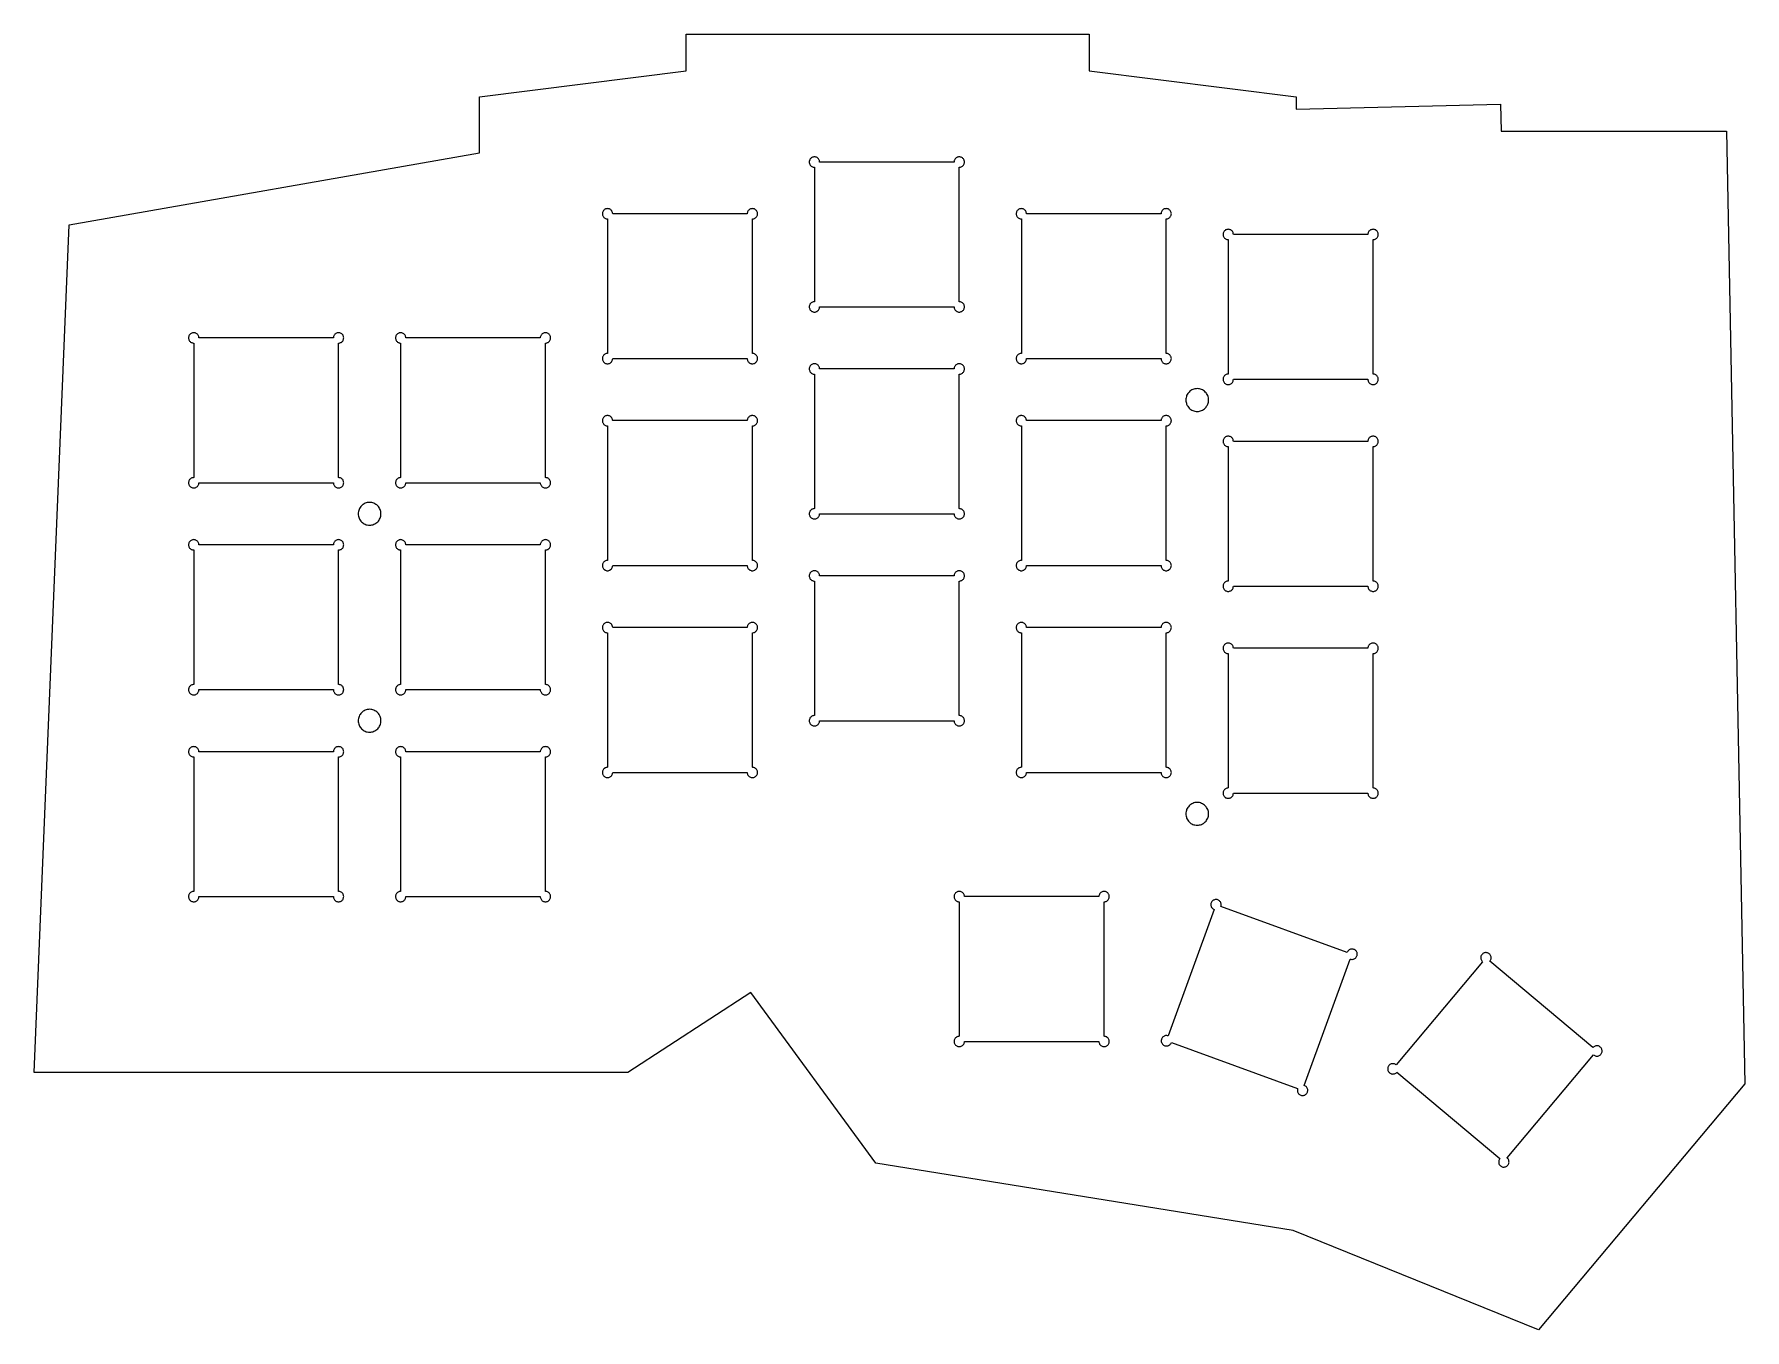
# Model space of a CAD drawing. Header units: millimetres. Extents: x -83 to 83, y -64 to 62.
import ezdxf

# ---------------------------------------------------------------- set-up
doc = ezdxf.new("R2010")
doc.units = ezdxf.units.MM

msp = doc.modelspace()

# ---------------------------------------------------------------- linework, layer by layer
for points in [[(-39.82, 50.14), (-39.82, 55.57), (-19.82, 58.07), (-19.82, 61.61), (19.13, 61.61), (19.13, 58.07), (39.13, 55.57), (39.13, 54.36), (58.9, 54.86), (58.96, 52.24), (80.74, 52.24), (82.5, -39.85), (62.56, -63.61), (38.84, -54), (-1.48, -47.51), (-13.59, -31.01), (-25.46, -38.74), (-82.85, -38.74), (-79.48, 43.2)], [(6.87, 35.65), (6.82, 35.69), (6.76, 35.72), (6.7, 35.74), (6.63, 35.75), (6.57, 35.76), (6.57, 48.76), (6.63, 48.76), (6.7, 48.77), (6.76, 48.8), (6.82, 48.82), (6.87, 48.86), (6.92, 48.9), (6.97, 48.95), (7, 49.01), (7.03, 49.07), (7.05, 49.13), (7.06, 49.19), (7.07, 49.26), (7.06, 49.32), (7.05, 49.39), (7.03, 49.45), (7, 49.51), (6.97, 49.56), (6.92, 49.61), (6.87, 49.65), (6.82, 49.69), (6.76, 49.72), (6.7, 49.74), (6.63, 49.75), (6.57, 49.76), (6.5, 49.75), (6.44, 49.74), (6.38, 49.72), (6.32, 49.69), (6.26, 49.65), (6.22, 49.61), (6.17, 49.56), (6.14, 49.51), (6.11, 49.45), (6.09, 49.39), (6.07, 49.32), (6.07, 49.26), (-6.93, 49.26), (-6.94, 49.32), (-6.95, 49.39), (-6.97, 49.45), (-7, 49.51), (-7.03, 49.56), (-7.08, 49.61), (-7.13, 49.65), (-7.18, 49.69), (-7.24, 49.72), (-7.3, 49.74), (-7.37, 49.75), (-7.43, 49.76), (-7.5, 49.75), (-7.56, 49.74), (-7.62, 49.72), (-7.68, 49.69), (-7.74, 49.65), (-7.78, 49.61), (-7.83, 49.56), (-7.86, 49.51), (-7.89, 49.45), (-7.91, 49.39), (-7.93, 49.32), (-7.93, 49.26), (-7.93, 49.19), (-7.91, 49.13), (-7.89, 49.07), (-7.86, 49.01), (-7.83, 48.95), (-7.78, 48.9), (-7.74, 48.86), (-7.68, 48.82), (-7.62, 48.8), (-7.56, 48.77), (-7.5, 48.76), (-7.43, 48.76), (-7.43, 35.76), (-7.5, 35.75), (-7.56, 35.74), (-7.62, 35.72), (-7.68, 35.69), (-7.74, 35.65), (-7.78, 35.61), (-7.83, 35.56), (-7.86, 35.51), (-7.89, 35.45), (-7.91, 35.39), (-7.93, 35.32), (-7.93, 35.26), (-7.93, 35.19), (-7.91, 35.13), (-7.89, 35.07), (-7.86, 35.01), (-7.83, 34.95), (-7.78, 34.9), (-7.74, 34.86), (-7.68, 34.82), (-7.62, 34.8), (-7.56, 34.77), (-7.5, 34.76), (-7.43, 34.76), (-7.37, 34.76), (-7.3, 34.77), (-7.24, 34.8), (-7.18, 34.82), (-7.13, 34.86), (-7.08, 34.9), (-7.03, 34.95), (-7, 35.01), (-6.97, 35.07), (-6.95, 35.13), (-6.94, 35.19), (-6.93, 35.26), (6.07, 35.26), (6.07, 35.19), (6.09, 35.13), (6.11, 35.07), (6.14, 35.01), (6.17, 34.95), (6.22, 34.9), (6.26, 34.86), (6.32, 34.82), (6.38, 34.8), (6.44, 34.77), (6.5, 34.76), (6.57, 34.76), (6.63, 34.76), (6.7, 34.77), (6.76, 34.8), (6.82, 34.82), (6.87, 34.86), (6.92, 34.9), (6.97, 34.95), (7, 35.01), (7.03, 35.07), (7.05, 35.13), (7.06, 35.19), (7.07, 35.26), (7.06, 35.32), (7.05, 35.39), (7.03, 35.45), (7, 35.51), (6.97, 35.56), (6.92, 35.61)], [(-13.18, 30.69), (-13.24, 30.72), (-13.3, 30.74), (-13.37, 30.75), (-13.43, 30.76), (-13.43, 43.76), (-13.37, 43.76), (-13.3, 43.77), (-13.24, 43.8), (-13.18, 43.82), (-13.13, 43.86), (-13.08, 43.9), (-13.03, 43.95), (-13, 44.01), (-12.97, 44.07), (-12.95, 44.13), (-12.94, 44.19), (-12.93, 44.26), (-12.94, 44.32), (-12.95, 44.39), (-12.97, 44.45), (-13, 44.51), (-13.03, 44.56), (-13.08, 44.61), (-13.13, 44.65), (-13.18, 44.69), (-13.24, 44.72), (-13.3, 44.74), (-13.37, 44.75), (-13.43, 44.76), (-13.5, 44.75), (-13.56, 44.74), (-13.62, 44.72), (-13.68, 44.69), (-13.74, 44.65), (-13.78, 44.61), (-13.83, 44.56), (-13.86, 44.51), (-13.89, 44.45), (-13.91, 44.39), (-13.93, 44.32), (-13.93, 44.26), (-26.93, 44.26), (-26.94, 44.32), (-26.95, 44.39), (-26.97, 44.45), (-27, 44.51), (-27.03, 44.56), (-27.08, 44.61), (-27.13, 44.65), (-27.18, 44.69), (-27.24, 44.72), (-27.3, 44.74), (-27.37, 44.75), (-27.43, 44.76), (-27.5, 44.75), (-27.56, 44.74), (-27.62, 44.72), (-27.68, 44.69), (-27.74, 44.65), (-27.78, 44.61), (-27.83, 44.56), (-27.86, 44.51), (-27.89, 44.45), (-27.91, 44.39), (-27.93, 44.32), (-27.93, 44.26), (-27.93, 44.19), (-27.91, 44.13), (-27.89, 44.07), (-27.86, 44.01), (-27.83, 43.95), (-27.78, 43.9), (-27.74, 43.86), (-27.68, 43.82), (-27.62, 43.8), (-27.56, 43.77), (-27.5, 43.76), (-27.43, 43.76), (-27.43, 30.76), (-27.5, 30.75), (-27.56, 30.74), (-27.62, 30.72), (-27.68, 30.69), (-27.74, 30.65), (-27.78, 30.61), (-27.83, 30.56), (-27.86, 30.51), (-27.89, 30.45), (-27.91, 30.39), (-27.93, 30.32), (-27.93, 30.26), (-27.93, 30.19), (-27.91, 30.13), (-27.89, 30.07), (-27.86, 30.01), (-27.83, 29.95), (-27.78, 29.9), (-27.74, 29.86), (-27.68, 29.82), (-27.62, 29.8), (-27.56, 29.77), (-27.5, 29.76), (-27.43, 29.76), (-27.37, 29.76), (-27.3, 29.77), (-27.24, 29.8), (-27.18, 29.82), (-27.13, 29.86), (-27.08, 29.9), (-27.03, 29.95), (-27, 30.01), (-26.97, 30.07), (-26.95, 30.13), (-26.94, 30.19), (-26.93, 30.26), (-13.93, 30.26), (-13.93, 30.19), (-13.91, 30.13), (-13.89, 30.07), (-13.86, 30.01), (-13.83, 29.95), (-13.78, 29.9), (-13.74, 29.86), (-13.68, 29.82), (-13.62, 29.8), (-13.56, 29.77), (-13.5, 29.76), (-13.43, 29.76), (-13.37, 29.76), (-13.3, 29.77), (-13.24, 29.8), (-13.18, 29.82), (-13.13, 29.86), (-13.08, 29.9), (-13.03, 29.95), (-13, 30.01), (-12.97, 30.07), (-12.95, 30.13), (-12.94, 30.19), (-12.93, 30.26), (-12.94, 30.32), (-12.95, 30.39), (-12.97, 30.45), (-13, 30.51), (-13.03, 30.56), (-13.08, 30.61), (-13.13, 30.65)], [(26.87, 30.65), (26.82, 30.69), (26.76, 30.72), (26.7, 30.74), (26.63, 30.75), (26.57, 30.76), (26.57, 43.76), (26.63, 43.76), (26.7, 43.77), (26.76, 43.8), (26.82, 43.82), (26.87, 43.86), (26.92, 43.9), (26.97, 43.95), (27, 44.01), (27.03, 44.07), (27.05, 44.13), (27.06, 44.19), (27.07, 44.26), (27.06, 44.32), (27.05, 44.39), (27.03, 44.45), (27, 44.51), (26.97, 44.56), (26.92, 44.61), (26.87, 44.65), (26.82, 44.69), (26.76, 44.72), (26.7, 44.74), (26.63, 44.75), (26.57, 44.76), (26.5, 44.75), (26.44, 44.74), (26.38, 44.72), (26.32, 44.69), (26.26, 44.65), (26.22, 44.61), (26.17, 44.56), (26.14, 44.51), (26.11, 44.45), (26.09, 44.39), (26.07, 44.32), (26.07, 44.26), (13.07, 44.26), (13.06, 44.32), (13.05, 44.39), (13.03, 44.45), (13, 44.51), (12.97, 44.56), (12.92, 44.61), (12.87, 44.65), (12.82, 44.69), (12.76, 44.72), (12.7, 44.74), (12.63, 44.75), (12.57, 44.76), (12.5, 44.75), (12.44, 44.74), (12.38, 44.72), (12.32, 44.69), (12.26, 44.65), (12.22, 44.61), (12.17, 44.56), (12.14, 44.51), (12.11, 44.45), (12.09, 44.39), (12.07, 44.32), (12.07, 44.26), (12.07, 44.19), (12.09, 44.13), (12.11, 44.07), (12.14, 44.01), (12.17, 43.95), (12.22, 43.9), (12.26, 43.86), (12.32, 43.82), (12.38, 43.8), (12.44, 43.77), (12.5, 43.76), (12.57, 43.76), (12.57, 30.76), (12.5, 30.75), (12.44, 30.74), (12.38, 30.72), (12.32, 30.69), (12.26, 30.65), (12.22, 30.61), (12.17, 30.56), (12.14, 30.51), (12.11, 30.45), (12.09, 30.39), (12.07, 30.32), (12.07, 30.26), (12.07, 30.19), (12.09, 30.13), (12.11, 30.07), (12.14, 30.01), (12.17, 29.95), (12.22, 29.9), (12.26, 29.86), (12.32, 29.82), (12.38, 29.8), (12.44, 29.77), (12.5, 29.76), (12.57, 29.76), (12.63, 29.76), (12.7, 29.77), (12.76, 29.8), (12.82, 29.82), (12.87, 29.86), (12.92, 29.9), (12.97, 29.95), (13, 30.01), (13.03, 30.07), (13.05, 30.13), (13.06, 30.19), (13.07, 30.26), (26.07, 30.26), (26.07, 30.19), (26.09, 30.13), (26.11, 30.07), (26.14, 30.01), (26.17, 29.95), (26.22, 29.9), (26.26, 29.86), (26.32, 29.82), (26.38, 29.8), (26.44, 29.77), (26.5, 29.76), (26.57, 29.76), (26.63, 29.76), (26.7, 29.77), (26.76, 29.8), (26.82, 29.82), (26.87, 29.86), (26.92, 29.9), (26.97, 29.95), (27, 30.01), (27.03, 30.07), (27.05, 30.13), (27.06, 30.19), (27.07, 30.26), (27.06, 30.32), (27.05, 30.39), (27.03, 30.45), (27, 30.51), (26.97, 30.56), (26.92, 30.61)], [(46.82, 28.69), (46.76, 28.72), (46.7, 28.74), (46.63, 28.75), (46.57, 28.76), (46.57, 41.76), (46.63, 41.76), (46.7, 41.77), (46.76, 41.8), (46.82, 41.82), (46.87, 41.86), (46.92, 41.9), (46.97, 41.95), (47, 42.01), (47.03, 42.07), (47.05, 42.13), (47.06, 42.19), (47.07, 42.26), (47.06, 42.32), (47.05, 42.39), (47.03, 42.45), (47, 42.51), (46.97, 42.56), (46.92, 42.61), (46.87, 42.65), (46.82, 42.69), (46.76, 42.72), (46.7, 42.74), (46.63, 42.75), (46.57, 42.76), (46.5, 42.75), (46.44, 42.74), (46.38, 42.72), (46.32, 42.69), (46.26, 42.65), (46.22, 42.61), (46.17, 42.56), (46.14, 42.51), (46.11, 42.45), (46.09, 42.39), (46.07, 42.32), (46.07, 42.26), (33.07, 42.26), (33.06, 42.32), (33.05, 42.39), (33.03, 42.45), (33, 42.51), (32.97, 42.56), (32.92, 42.61), (32.87, 42.65), (32.82, 42.69), (32.76, 42.72), (32.7, 42.74), (32.63, 42.75), (32.57, 42.76), (32.5, 42.75), (32.44, 42.74), (32.38, 42.72), (32.32, 42.69), (32.26, 42.65), (32.22, 42.61), (32.17, 42.56), (32.14, 42.51), (32.11, 42.45), (32.09, 42.39), (32.07, 42.32), (32.07, 42.26), (32.07, 42.19), (32.09, 42.13), (32.11, 42.07), (32.14, 42.01), (32.17, 41.95), (32.22, 41.9), (32.26, 41.86), (32.32, 41.82), (32.38, 41.8), (32.44, 41.77), (32.5, 41.76), (32.57, 41.76), (32.57, 28.76), (32.5, 28.75), (32.44, 28.74), (32.38, 28.72), (32.32, 28.69), (32.26, 28.65), (32.22, 28.61), (32.17, 28.56), (32.14, 28.51), (32.11, 28.45), (32.09, 28.39), (32.07, 28.32), (32.07, 28.26), (32.07, 28.19), (32.09, 28.13), (32.11, 28.07), (32.14, 28.01), (32.17, 27.95), (32.22, 27.9), (32.26, 27.86), (32.32, 27.82), (32.38, 27.8), (32.44, 27.77), (32.5, 27.76), (32.57, 27.76), (32.63, 27.76), (32.7, 27.77), (32.76, 27.8), (32.82, 27.82), (32.87, 27.86), (32.92, 27.9), (32.97, 27.95), (33, 28.01), (33.03, 28.07), (33.05, 28.13), (33.06, 28.19), (33.07, 28.26), (46.07, 28.26), (46.07, 28.19), (46.09, 28.13), (46.11, 28.07), (46.14, 28.01), (46.17, 27.95), (46.22, 27.9), (46.26, 27.86), (46.32, 27.82), (46.38, 27.8), (46.44, 27.77), (46.5, 27.76), (46.57, 27.76), (46.63, 27.76), (46.7, 27.77), (46.76, 27.8), (46.82, 27.82), (46.87, 27.86), (46.92, 27.9), (46.97, 27.95), (47, 28.01), (47.03, 28.07), (47.05, 28.13), (47.06, 28.19), (47.07, 28.26), (47.06, 28.32), (47.05, 28.39), (47.03, 28.45), (47, 28.51), (46.97, 28.56), (46.92, 28.61), (46.87, 28.65)], [(-53.13, 18.65), (-53.18, 18.69), (-53.24, 18.72), (-53.3, 18.74), (-53.37, 18.75), (-53.43, 18.76), (-53.43, 31.76), (-53.37, 31.76), (-53.3, 31.77), (-53.24, 31.8), (-53.18, 31.82), (-53.13, 31.86), (-53.08, 31.9), (-53.03, 31.95), (-53, 32.01), (-52.97, 32.07), (-52.95, 32.13), (-52.94, 32.19), (-52.93, 32.26), (-52.94, 32.32), (-52.95, 32.39), (-52.97, 32.45), (-53, 32.51), (-53.03, 32.56), (-53.08, 32.61), (-53.13, 32.65), (-53.18, 32.69), (-53.24, 32.72), (-53.3, 32.74), (-53.37, 32.75), (-53.43, 32.76), (-53.5, 32.75), (-53.56, 32.74), (-53.62, 32.72), (-53.68, 32.69), (-53.74, 32.65), (-53.78, 32.61), (-53.83, 32.56), (-53.86, 32.51), (-53.89, 32.45), (-53.91, 32.39), (-53.93, 32.32), (-53.93, 32.26), (-66.93, 32.26), (-66.94, 32.32), (-66.95, 32.39), (-66.97, 32.45), (-67, 32.51), (-67.03, 32.56), (-67.08, 32.61), (-67.13, 32.65), (-67.18, 32.69), (-67.24, 32.72), (-67.3, 32.74), (-67.37, 32.75), (-67.43, 32.76), (-67.5, 32.75), (-67.56, 32.74), (-67.62, 32.72), (-67.68, 32.69), (-67.74, 32.65), (-67.78, 32.61), (-67.83, 32.56), (-67.86, 32.51), (-67.89, 32.45), (-67.91, 32.39), (-67.93, 32.32), (-67.93, 32.26), (-67.93, 32.19), (-67.91, 32.13), (-67.89, 32.07), (-67.86, 32.01), (-67.83, 31.95), (-67.78, 31.9), (-67.74, 31.86), (-67.68, 31.82), (-67.62, 31.8), (-67.56, 31.77), (-67.5, 31.76), (-67.43, 31.76), (-67.43, 18.76), (-67.5, 18.75), (-67.56, 18.74), (-67.62, 18.72), (-67.68, 18.69), (-67.74, 18.65), (-67.78, 18.61), (-67.83, 18.56), (-67.86, 18.51), (-67.89, 18.45), (-67.91, 18.39), (-67.93, 18.32), (-67.93, 18.26), (-67.93, 18.19), (-67.91, 18.13), (-67.89, 18.07), (-67.86, 18.01), (-67.83, 17.95), (-67.78, 17.9), (-67.74, 17.86), (-67.68, 17.82), (-67.62, 17.8), (-67.56, 17.77), (-67.5, 17.76), (-67.43, 17.76), (-67.37, 17.76), (-67.3, 17.77), (-67.24, 17.8), (-67.18, 17.82), (-67.13, 17.86), (-67.08, 17.9), (-67.03, 17.95), (-67, 18.01), (-66.97, 18.07), (-66.95, 18.13), (-66.94, 18.19), (-66.93, 18.26), (-53.93, 18.26), (-53.93, 18.19), (-53.91, 18.13), (-53.89, 18.07), (-53.86, 18.01), (-53.83, 17.95), (-53.78, 17.9), (-53.74, 17.86), (-53.68, 17.82), (-53.62, 17.8), (-53.56, 17.77), (-53.5, 17.76), (-53.43, 17.76), (-53.37, 17.76), (-53.3, 17.77), (-53.24, 17.8), (-53.18, 17.82), (-53.13, 17.86), (-53.08, 17.9), (-53.03, 17.95), (-53, 18.01), (-52.97, 18.07), (-52.95, 18.13), (-52.94, 18.19), (-52.93, 18.26), (-52.94, 18.32), (-52.95, 18.39), (-52.97, 18.45), (-53, 18.51), (-53.03, 18.56), (-53.08, 18.61)], [(-33.13, 18.65), (-33.18, 18.69), (-33.24, 18.72), (-33.3, 18.74), (-33.37, 18.75), (-33.43, 18.76), (-33.43, 31.76), (-33.37, 31.76), (-33.3, 31.77), (-33.24, 31.8), (-33.18, 31.82), (-33.13, 31.86), (-33.08, 31.9), (-33.03, 31.95), (-33, 32.01), (-32.97, 32.07), (-32.95, 32.13), (-32.94, 32.19), (-32.93, 32.26), (-32.94, 32.32), (-32.95, 32.39), (-32.97, 32.45), (-33, 32.51), (-33.03, 32.56), (-33.08, 32.61), (-33.13, 32.65), (-33.18, 32.69), (-33.24, 32.72), (-33.3, 32.74), (-33.37, 32.75), (-33.43, 32.76), (-33.5, 32.75), (-33.56, 32.74), (-33.62, 32.72), (-33.68, 32.69), (-33.74, 32.65), (-33.78, 32.61), (-33.83, 32.56), (-33.86, 32.51), (-33.89, 32.45), (-33.91, 32.39), (-33.93, 32.32), (-33.93, 32.26), (-46.93, 32.26), (-46.94, 32.32), (-46.95, 32.39), (-46.97, 32.45), (-47, 32.51), (-47.03, 32.56), (-47.08, 32.61), (-47.13, 32.65), (-47.18, 32.69), (-47.24, 32.72), (-47.3, 32.74), (-47.37, 32.75), (-47.43, 32.76), (-47.5, 32.75), (-47.56, 32.74), (-47.62, 32.72), (-47.68, 32.69), (-47.74, 32.65), (-47.78, 32.61), (-47.83, 32.56), (-47.86, 32.51), (-47.89, 32.45), (-47.91, 32.39), (-47.93, 32.32), (-47.93, 32.26), (-47.93, 32.19), (-47.91, 32.13), (-47.89, 32.07), (-47.86, 32.01), (-47.83, 31.95), (-47.78, 31.9), (-47.74, 31.86), (-47.68, 31.82), (-47.62, 31.8), (-47.56, 31.77), (-47.5, 31.76), (-47.43, 31.76), (-47.43, 18.76), (-47.5, 18.75), (-47.56, 18.74), (-47.62, 18.72), (-47.68, 18.69), (-47.74, 18.65), (-47.78, 18.61), (-47.83, 18.56), (-47.86, 18.51), (-47.89, 18.45), (-47.91, 18.39), (-47.93, 18.32), (-47.93, 18.26), (-47.93, 18.19), (-47.91, 18.13), (-47.89, 18.07), (-47.86, 18.01), (-47.83, 17.95), (-47.78, 17.9), (-47.74, 17.86), (-47.68, 17.82), (-47.62, 17.8), (-47.56, 17.77), (-47.5, 17.76), (-47.43, 17.76), (-47.37, 17.76), (-47.3, 17.77), (-47.24, 17.8), (-47.18, 17.82), (-47.13, 17.86), (-47.08, 17.9), (-47.03, 17.95), (-47, 18.01), (-46.97, 18.07), (-46.95, 18.13), (-46.94, 18.19), (-46.93, 18.26), (-33.93, 18.26), (-33.93, 18.19), (-33.91, 18.13), (-33.89, 18.07), (-33.86, 18.01), (-33.83, 17.95), (-33.78, 17.9), (-33.74, 17.86), (-33.68, 17.82), (-33.62, 17.8), (-33.56, 17.77), (-33.5, 17.76), (-33.43, 17.76), (-33.37, 17.76), (-33.3, 17.77), (-33.24, 17.8), (-33.18, 17.82), (-33.13, 17.86), (-33.08, 17.9), (-33.03, 17.95), (-33, 18.01), (-32.97, 18.07), (-32.95, 18.13), (-32.94, 18.19), (-32.93, 18.26), (-32.94, 18.32), (-32.95, 18.39), (-32.97, 18.45), (-33, 18.51), (-33.03, 18.56), (-33.08, 18.61)], [(6.82, 15.69), (6.76, 15.72), (6.7, 15.74), (6.63, 15.75), (6.57, 15.76), (6.57, 28.76), (6.63, 28.76), (6.7, 28.77), (6.76, 28.8), (6.82, 28.82), (6.87, 28.86), (6.92, 28.9), (6.97, 28.95), (7, 29.01), (7.03, 29.07), (7.05, 29.13), (7.06, 29.19), (7.07, 29.26), (7.06, 29.32), (7.05, 29.39), (7.03, 29.45), (7, 29.51), (6.97, 29.56), (6.92, 29.61), (6.87, 29.65), (6.82, 29.69), (6.76, 29.72), (6.7, 29.74), (6.63, 29.75), (6.57, 29.76), (6.5, 29.75), (6.44, 29.74), (6.38, 29.72), (6.32, 29.69), (6.26, 29.65), (6.22, 29.61), (6.17, 29.56), (6.14, 29.51), (6.11, 29.45), (6.09, 29.39), (6.07, 29.32), (6.07, 29.26), (-6.93, 29.26), (-6.94, 29.32), (-6.95, 29.39), (-6.97, 29.45), (-7, 29.51), (-7.03, 29.56), (-7.08, 29.61), (-7.13, 29.65), (-7.18, 29.69), (-7.24, 29.72), (-7.3, 29.74), (-7.37, 29.75), (-7.43, 29.76), (-7.5, 29.75), (-7.56, 29.74), (-7.62, 29.72), (-7.68, 29.69), (-7.74, 29.65), (-7.78, 29.61), (-7.83, 29.56), (-7.86, 29.51), (-7.89, 29.45), (-7.91, 29.39), (-7.93, 29.32), (-7.93, 29.26), (-7.93, 29.19), (-7.91, 29.13), (-7.89, 29.07), (-7.86, 29.01), (-7.83, 28.95), (-7.78, 28.9), (-7.74, 28.86), (-7.68, 28.82), (-7.62, 28.8), (-7.56, 28.77), (-7.5, 28.76), (-7.43, 28.76), (-7.43, 15.76), (-7.5, 15.75), (-7.56, 15.74), (-7.62, 15.72), (-7.68, 15.69), (-7.74, 15.65), (-7.78, 15.61), (-7.83, 15.56), (-7.86, 15.51), (-7.89, 15.45), (-7.91, 15.39), (-7.93, 15.32), (-7.93, 15.26), (-7.93, 15.19), (-7.91, 15.13), (-7.89, 15.07), (-7.86, 15.01), (-7.83, 14.95), (-7.78, 14.9), (-7.74, 14.86), (-7.68, 14.82), (-7.62, 14.8), (-7.56, 14.77), (-7.5, 14.76), (-7.43, 14.76), (-7.37, 14.76), (-7.3, 14.77), (-7.24, 14.8), (-7.18, 14.82), (-7.13, 14.86), (-7.08, 14.9), (-7.03, 14.95), (-7, 15.01), (-6.97, 15.07), (-6.95, 15.13), (-6.94, 15.19), (-6.93, 15.26), (6.07, 15.26), (6.07, 15.19), (6.09, 15.13), (6.11, 15.07), (6.14, 15.01), (6.17, 14.95), (6.22, 14.9), (6.26, 14.86), (6.32, 14.82), (6.38, 14.8), (6.44, 14.77), (6.5, 14.76), (6.57, 14.76), (6.63, 14.76), (6.7, 14.77), (6.76, 14.8), (6.82, 14.82), (6.87, 14.86), (6.92, 14.9), (6.97, 14.95), (7, 15.01), (7.03, 15.07), (7.05, 15.13), (7.06, 15.19), (7.07, 15.26), (7.06, 15.32), (7.05, 15.39), (7.03, 15.45), (7, 15.51), (6.97, 15.56), (6.92, 15.61), (6.87, 15.65)], [(30.67, 26.26), (30.66, 26.36), (30.65, 26.47), (30.62, 26.58), (30.59, 26.68), (30.54, 26.78), (30.48, 26.87), (30.42, 26.95), (30.35, 27.03), (30.27, 27.11), (30.18, 27.17), (30.09, 27.23), (29.99, 27.27), (29.89, 27.31), (29.78, 27.34), (29.68, 27.35), (29.57, 27.36), (29.46, 27.35), (29.35, 27.34), (29.25, 27.31), (29.15, 27.27), (29.05, 27.23), (28.96, 27.17), (28.87, 27.11), (28.79, 27.03), (28.72, 26.95), (28.65, 26.87), (28.6, 26.78), (28.55, 26.68), (28.52, 26.58), (28.49, 26.47), (28.47, 26.36), (28.47, 26.26), (28.47, 26.15), (28.49, 26.04), (28.52, 25.94), (28.55, 25.84), (28.6, 25.74), (28.65, 25.65), (28.72, 25.56), (28.79, 25.48), (28.87, 25.41), (28.96, 25.34), (29.05, 25.29), (29.15, 25.24), (29.25, 25.2), (29.35, 25.18), (29.46, 25.16), (29.57, 25.16), (29.68, 25.16), (29.78, 25.18), (29.89, 25.2), (29.99, 25.24), (30.09, 25.29), (30.18, 25.34), (30.27, 25.41), (30.35, 25.48), (30.42, 25.56), (30.48, 25.65), (30.54, 25.74), (30.59, 25.84), (30.62, 25.94), (30.65, 26.04), (30.66, 26.15)], [(-13.18, 10.69), (-13.24, 10.72), (-13.3, 10.74), (-13.37, 10.75), (-13.43, 10.76), (-13.43, 23.76), (-13.37, 23.76), (-13.3, 23.77), (-13.24, 23.8), (-13.18, 23.82), (-13.13, 23.86), (-13.08, 23.9), (-13.03, 23.95), (-13, 24.01), (-12.97, 24.07), (-12.95, 24.13), (-12.94, 24.19), (-12.93, 24.26), (-12.94, 24.32), (-12.95, 24.39), (-12.97, 24.45), (-13, 24.51), (-13.03, 24.56), (-13.08, 24.61), (-13.13, 24.65), (-13.18, 24.69), (-13.24, 24.72), (-13.3, 24.74), (-13.37, 24.75), (-13.43, 24.76), (-13.5, 24.75), (-13.56, 24.74), (-13.62, 24.72), (-13.68, 24.69), (-13.74, 24.65), (-13.78, 24.61), (-13.83, 24.56), (-13.86, 24.51), (-13.89, 24.45), (-13.91, 24.39), (-13.93, 24.32), (-13.93, 24.26), (-26.93, 24.26), (-26.94, 24.32), (-26.95, 24.39), (-26.97, 24.45), (-27, 24.51), (-27.03, 24.56), (-27.08, 24.61), (-27.13, 24.65), (-27.18, 24.69), (-27.24, 24.72), (-27.3, 24.74), (-27.37, 24.75), (-27.43, 24.76), (-27.5, 24.75), (-27.56, 24.74), (-27.62, 24.72), (-27.68, 24.69), (-27.74, 24.65), (-27.78, 24.61), (-27.83, 24.56), (-27.86, 24.51), (-27.89, 24.45), (-27.91, 24.39), (-27.93, 24.32), (-27.93, 24.26), (-27.93, 24.19), (-27.91, 24.13), (-27.89, 24.07), (-27.86, 24.01), (-27.83, 23.95), (-27.78, 23.9), (-27.74, 23.86), (-27.68, 23.82), (-27.62, 23.8), (-27.56, 23.77), (-27.5, 23.76), (-27.43, 23.76), (-27.43, 10.76), (-27.5, 10.75), (-27.56, 10.74), (-27.62, 10.72), (-27.68, 10.69), (-27.74, 10.65), (-27.78, 10.61), (-27.83, 10.56), (-27.86, 10.51), (-27.89, 10.45), (-27.91, 10.39), (-27.93, 10.32), (-27.93, 10.26), (-27.93, 10.19), (-27.91, 10.13), (-27.89, 10.07), (-27.86, 10.01), (-27.83, 9.95), (-27.78, 9.9), (-27.74, 9.86), (-27.68, 9.82), (-27.62, 9.8), (-27.56, 9.77), (-27.5, 9.76), (-27.43, 9.76), (-27.37, 9.76), (-27.3, 9.77), (-27.24, 9.8), (-27.18, 9.82), (-27.13, 9.86), (-27.08, 9.9), (-27.03, 9.95), (-27, 10.01), (-26.97, 10.07), (-26.95, 10.13), (-26.94, 10.19), (-26.93, 10.26), (-13.93, 10.26), (-13.93, 10.19), (-13.91, 10.13), (-13.89, 10.07), (-13.86, 10.01), (-13.83, 9.95), (-13.78, 9.9), (-13.74, 9.86), (-13.68, 9.82), (-13.62, 9.8), (-13.56, 9.77), (-13.5, 9.76), (-13.43, 9.76), (-13.37, 9.76), (-13.3, 9.77), (-13.24, 9.8), (-13.18, 9.82), (-13.13, 9.86), (-13.08, 9.9), (-13.03, 9.95), (-13, 10.01), (-12.97, 10.07), (-12.95, 10.13), (-12.94, 10.19), (-12.93, 10.26), (-12.94, 10.32), (-12.95, 10.39), (-12.97, 10.45), (-13, 10.51), (-13.03, 10.56), (-13.08, 10.61), (-13.13, 10.65)], [(26.87, 10.65), (26.82, 10.69), (26.76, 10.72), (26.7, 10.74), (26.63, 10.75), (26.57, 10.76), (26.57, 23.76), (26.63, 23.76), (26.7, 23.77), (26.76, 23.8), (26.82, 23.82), (26.87, 23.86), (26.92, 23.9), (26.97, 23.95), (27, 24.01), (27.03, 24.07), (27.05, 24.13), (27.06, 24.19), (27.07, 24.26), (27.06, 24.32), (27.05, 24.39), (27.03, 24.45), (27, 24.51), (26.97, 24.56), (26.92, 24.61), (26.87, 24.65), (26.82, 24.69), (26.76, 24.72), (26.7, 24.74), (26.63, 24.75), (26.57, 24.76), (26.5, 24.75), (26.44, 24.74), (26.38, 24.72), (26.32, 24.69), (26.26, 24.65), (26.22, 24.61), (26.17, 24.56), (26.14, 24.51), (26.11, 24.45), (26.09, 24.39), (26.07, 24.32), (26.07, 24.26), (13.07, 24.26), (13.06, 24.32), (13.05, 24.39), (13.03, 24.45), (13, 24.51), (12.97, 24.56), (12.92, 24.61), (12.87, 24.65), (12.82, 24.69), (12.76, 24.72), (12.7, 24.74), (12.63, 24.75), (12.57, 24.76), (12.5, 24.75), (12.44, 24.74), (12.38, 24.72), (12.32, 24.69), (12.26, 24.65), (12.22, 24.61), (12.17, 24.56), (12.14, 24.51), (12.11, 24.45), (12.09, 24.39), (12.07, 24.32), (12.07, 24.26), (12.07, 24.19), (12.09, 24.13), (12.11, 24.07), (12.14, 24.01), (12.17, 23.95), (12.22, 23.9), (12.26, 23.86), (12.32, 23.82), (12.38, 23.8), (12.44, 23.77), (12.5, 23.76), (12.57, 23.76), (12.57, 10.76), (12.5, 10.75), (12.44, 10.74), (12.38, 10.72), (12.32, 10.69), (12.26, 10.65), (12.22, 10.61), (12.17, 10.56), (12.14, 10.51), (12.11, 10.45), (12.09, 10.39), (12.07, 10.32), (12.07, 10.26), (12.07, 10.19), (12.09, 10.13), (12.11, 10.07), (12.14, 10.01), (12.17, 9.95), (12.22, 9.9), (12.26, 9.86), (12.32, 9.82), (12.38, 9.8), (12.44, 9.77), (12.5, 9.76), (12.57, 9.76), (12.63, 9.76), (12.7, 9.77), (12.76, 9.8), (12.82, 9.82), (12.87, 9.86), (12.92, 9.9), (12.97, 9.95), (13, 10.01), (13.03, 10.07), (13.05, 10.13), (13.06, 10.19), (13.07, 10.26), (26.07, 10.26), (26.07, 10.19), (26.09, 10.13), (26.11, 10.07), (26.14, 10.01), (26.17, 9.95), (26.22, 9.9), (26.26, 9.86), (26.32, 9.82), (26.38, 9.8), (26.44, 9.77), (26.5, 9.76), (26.57, 9.76), (26.63, 9.76), (26.7, 9.77), (26.76, 9.8), (26.82, 9.82), (26.87, 9.86), (26.92, 9.9), (26.97, 9.95), (27, 10.01), (27.03, 10.07), (27.05, 10.13), (27.06, 10.19), (27.07, 10.26), (27.06, 10.32), (27.05, 10.39), (27.03, 10.45), (27, 10.51), (26.97, 10.56), (26.92, 10.61)], [(46.87, 8.65), (46.82, 8.69), (46.76, 8.72), (46.7, 8.74), (46.63, 8.75), (46.57, 8.76), (46.57, 21.76), (46.63, 21.76), (46.7, 21.77), (46.76, 21.8), (46.82, 21.82), (46.87, 21.86), (46.92, 21.9), (46.97, 21.95), (47, 22.01), (47.03, 22.07), (47.05, 22.13), (47.06, 22.19), (47.07, 22.26), (47.06, 22.32), (47.05, 22.39), (47.03, 22.45), (47, 22.51), (46.97, 22.56), (46.92, 22.61), (46.87, 22.65), (46.82, 22.69), (46.76, 22.72), (46.7, 22.74), (46.63, 22.75), (46.57, 22.76), (46.5, 22.75), (46.44, 22.74), (46.38, 22.72), (46.32, 22.69), (46.26, 22.65), (46.22, 22.61), (46.17, 22.56), (46.14, 22.51), (46.11, 22.45), (46.09, 22.39), (46.07, 22.32), (46.07, 22.26), (33.07, 22.26), (33.06, 22.32), (33.05, 22.39), (33.03, 22.45), (33, 22.51), (32.97, 22.56), (32.92, 22.61), (32.87, 22.65), (32.82, 22.69), (32.76, 22.72), (32.7, 22.74), (32.63, 22.75), (32.57, 22.76), (32.5, 22.75), (32.44, 22.74), (32.38, 22.72), (32.32, 22.69), (32.26, 22.65), (32.22, 22.61), (32.17, 22.56), (32.14, 22.51), (32.11, 22.45), (32.09, 22.39), (32.07, 22.32), (32.07, 22.26), (32.07, 22.19), (32.09, 22.13), (32.11, 22.07), (32.14, 22.01), (32.17, 21.95), (32.22, 21.9), (32.26, 21.86), (32.32, 21.82), (32.38, 21.8), (32.44, 21.77), (32.5, 21.76), (32.57, 21.76), (32.57, 8.76), (32.5, 8.75), (32.44, 8.74), (32.38, 8.72), (32.32, 8.69), (32.26, 8.65), (32.22, 8.61), (32.17, 8.56), (32.14, 8.51), (32.11, 8.45), (32.09, 8.39), (32.07, 8.32), (32.07, 8.26), (32.07, 8.19), (32.09, 8.13), (32.11, 8.07), (32.14, 8.01), (32.17, 7.95), (32.22, 7.9), (32.26, 7.86), (32.32, 7.82), (32.38, 7.8), (32.44, 7.77), (32.5, 7.76), (32.57, 7.76), (32.63, 7.76), (32.7, 7.77), (32.76, 7.8), (32.82, 7.82), (32.87, 7.86), (32.92, 7.9), (32.97, 7.95), (33, 8.01), (33.03, 8.07), (33.05, 8.13), (33.06, 8.19), (33.07, 8.26), (46.07, 8.26), (46.07, 8.19), (46.09, 8.13), (46.11, 8.07), (46.14, 8.01), (46.17, 7.95), (46.22, 7.9), (46.26, 7.86), (46.32, 7.82), (46.38, 7.8), (46.44, 7.77), (46.5, 7.76), (46.57, 7.76), (46.63, 7.76), (46.7, 7.77), (46.76, 7.8), (46.82, 7.82), (46.87, 7.86), (46.92, 7.9), (46.97, 7.95), (47, 8.01), (47.03, 8.07), (47.05, 8.13), (47.06, 8.19), (47.07, 8.26), (47.06, 8.32), (47.05, 8.39), (47.03, 8.45), (47, 8.51), (46.97, 8.56), (46.92, 8.61)], [(-49.33, 15.26), (-49.34, 15.36), (-49.35, 15.47), (-49.38, 15.58), (-49.41, 15.68), (-49.46, 15.78), (-49.52, 15.87), (-49.58, 15.95), (-49.65, 16.03), (-49.73, 16.11), (-49.82, 16.17), (-49.91, 16.23), (-50.01, 16.27), (-50.11, 16.31), (-50.22, 16.34), (-50.32, 16.35), (-50.43, 16.36), (-50.54, 16.35), (-50.65, 16.34), (-50.75, 16.31), (-50.85, 16.27), (-50.95, 16.23), (-51.04, 16.17), (-51.13, 16.11), (-51.21, 16.03), (-51.28, 15.95), (-51.35, 15.87), (-51.4, 15.78), (-51.45, 15.68), (-51.48, 15.58), (-51.51, 15.47), (-51.53, 15.36), (-51.53, 15.26), (-51.53, 15.15), (-51.51, 15.04), (-51.48, 14.94), (-51.45, 14.84), (-51.4, 14.74), (-51.35, 14.65), (-51.28, 14.56), (-51.21, 14.48), (-51.13, 14.41), (-51.04, 14.34), (-50.95, 14.29), (-50.85, 14.24), (-50.75, 14.2), (-50.65, 14.18), (-50.54, 14.16), (-50.43, 14.16), (-50.32, 14.16), (-50.22, 14.18), (-50.11, 14.2), (-50.01, 14.24), (-49.91, 14.29), (-49.82, 14.34), (-49.73, 14.41), (-49.65, 14.48), (-49.58, 14.56), (-49.52, 14.65), (-49.46, 14.74), (-49.41, 14.84), (-49.38, 14.94), (-49.35, 15.04), (-49.34, 15.15)], [(-53.13, -1.35), (-53.18, -1.31), (-53.24, -1.28), (-53.3, -1.26), (-53.37, -1.25), (-53.43, -1.24), (-53.43, 11.76), (-53.37, 11.76), (-53.3, 11.77), (-53.24, 11.8), (-53.18, 11.82), (-53.13, 11.86), (-53.08, 11.9), (-53.03, 11.95), (-53, 12.01), (-52.97, 12.07), (-52.95, 12.13), (-52.94, 12.19), (-52.93, 12.26), (-52.94, 12.32), (-52.95, 12.39), (-52.97, 12.45), (-53, 12.51), (-53.03, 12.56), (-53.08, 12.61), (-53.13, 12.65), (-53.18, 12.69), (-53.24, 12.72), (-53.3, 12.74), (-53.37, 12.75), (-53.43, 12.76), (-53.5, 12.75), (-53.56, 12.74), (-53.62, 12.72), (-53.68, 12.69), (-53.74, 12.65), (-53.78, 12.61), (-53.83, 12.56), (-53.86, 12.51), (-53.89, 12.45), (-53.91, 12.39), (-53.93, 12.32), (-53.93, 12.26), (-66.93, 12.26), (-66.94, 12.32), (-66.95, 12.39), (-66.97, 12.45), (-67, 12.51), (-67.03, 12.56), (-67.08, 12.61), (-67.13, 12.65), (-67.18, 12.69), (-67.24, 12.72), (-67.3, 12.74), (-67.37, 12.75), (-67.43, 12.76), (-67.5, 12.75), (-67.56, 12.74), (-67.62, 12.72), (-67.68, 12.69), (-67.74, 12.65), (-67.78, 12.61), (-67.83, 12.56), (-67.86, 12.51), (-67.89, 12.45), (-67.91, 12.39), (-67.93, 12.32), (-67.93, 12.26), (-67.93, 12.19), (-67.91, 12.13), (-67.89, 12.07), (-67.86, 12.01), (-67.83, 11.95), (-67.78, 11.9), (-67.74, 11.86), (-67.68, 11.82), (-67.62, 11.8), (-67.56, 11.77), (-67.5, 11.76), (-67.43, 11.76), (-67.43, -1.24), (-67.5, -1.25), (-67.56, -1.26), (-67.62, -1.28), (-67.68, -1.31), (-67.74, -1.35), (-67.78, -1.39), (-67.83, -1.44), (-67.86, -1.49), (-67.89, -1.55), (-67.91, -1.61), (-67.93, -1.68), (-67.93, -1.74), (-67.93, -1.81), (-67.91, -1.87), (-67.89, -1.93), (-67.86, -1.99), (-67.83, -2.05), (-67.78, -2.1), (-67.74, -2.14), (-67.68, -2.18), (-67.62, -2.2), (-67.56, -2.23), (-67.5, -2.24), (-67.43, -2.24), (-67.37, -2.24), (-67.3, -2.23), (-67.24, -2.2), (-67.18, -2.18), (-67.13, -2.14), (-67.08, -2.1), (-67.03, -2.05), (-67, -1.99), (-66.97, -1.93), (-66.95, -1.87), (-66.94, -1.81), (-66.93, -1.74), (-53.93, -1.74), (-53.93, -1.81), (-53.91, -1.87), (-53.89, -1.93), (-53.86, -1.99), (-53.83, -2.05), (-53.78, -2.1), (-53.74, -2.14), (-53.68, -2.18), (-53.62, -2.2), (-53.56, -2.23), (-53.5, -2.24), (-53.43, -2.24), (-53.37, -2.24), (-53.3, -2.23), (-53.24, -2.2), (-53.18, -2.18), (-53.13, -2.14), (-53.08, -2.1), (-53.03, -2.05), (-53, -1.99), (-52.97, -1.93), (-52.95, -1.87), (-52.94, -1.81), (-52.93, -1.74), (-52.94, -1.68), (-52.95, -1.61), (-52.97, -1.55), (-53, -1.49), (-53.03, -1.44), (-53.08, -1.39)], [(-33.18, -1.31), (-33.24, -1.28), (-33.3, -1.26), (-33.37, -1.25), (-33.43, -1.24), (-33.43, 11.76), (-33.37, 11.76), (-33.3, 11.77), (-33.24, 11.8), (-33.18, 11.82), (-33.13, 11.86), (-33.08, 11.9), (-33.03, 11.95), (-33, 12.01), (-32.97, 12.07), (-32.95, 12.13), (-32.94, 12.19), (-32.93, 12.26), (-32.94, 12.32), (-32.95, 12.39), (-32.97, 12.45), (-33, 12.51), (-33.03, 12.56), (-33.08, 12.61), (-33.13, 12.65), (-33.18, 12.69), (-33.24, 12.72), (-33.3, 12.74), (-33.37, 12.75), (-33.43, 12.76), (-33.5, 12.75), (-33.56, 12.74), (-33.62, 12.72), (-33.68, 12.69), (-33.74, 12.65), (-33.78, 12.61), (-33.83, 12.56), (-33.86, 12.51), (-33.89, 12.45), (-33.91, 12.39), (-33.93, 12.32), (-33.93, 12.26), (-46.93, 12.26), (-46.94, 12.32), (-46.95, 12.39), (-46.97, 12.45), (-47, 12.51), (-47.03, 12.56), (-47.08, 12.61), (-47.13, 12.65), (-47.18, 12.69), (-47.24, 12.72), (-47.3, 12.74), (-47.37, 12.75), (-47.43, 12.76), (-47.5, 12.75), (-47.56, 12.74), (-47.62, 12.72), (-47.68, 12.69), (-47.74, 12.65), (-47.78, 12.61), (-47.83, 12.56), (-47.86, 12.51), (-47.89, 12.45), (-47.91, 12.39), (-47.93, 12.32), (-47.93, 12.26), (-47.93, 12.19), (-47.91, 12.13), (-47.89, 12.07), (-47.86, 12.01), (-47.83, 11.95), (-47.78, 11.9), (-47.74, 11.86), (-47.68, 11.82), (-47.62, 11.8), (-47.56, 11.77), (-47.5, 11.76), (-47.43, 11.76), (-47.43, -1.24), (-47.5, -1.25), (-47.56, -1.26), (-47.62, -1.28), (-47.68, -1.31), (-47.74, -1.35), (-47.78, -1.39), (-47.83, -1.44), (-47.86, -1.49), (-47.89, -1.55), (-47.91, -1.61), (-47.93, -1.68), (-47.93, -1.74), (-47.93, -1.81), (-47.91, -1.87), (-47.89, -1.93), (-47.86, -1.99), (-47.83, -2.05), (-47.78, -2.1), (-47.74, -2.14), (-47.68, -2.18), (-47.62, -2.2), (-47.56, -2.23), (-47.5, -2.24), (-47.43, -2.24), (-47.37, -2.24), (-47.3, -2.23), (-47.24, -2.2), (-47.18, -2.18), (-47.13, -2.14), (-47.08, -2.1), (-47.03, -2.05), (-47, -1.99), (-46.97, -1.93), (-46.95, -1.87), (-46.94, -1.81), (-46.93, -1.74), (-33.93, -1.74), (-33.93, -1.81), (-33.91, -1.87), (-33.89, -1.93), (-33.86, -1.99), (-33.83, -2.05), (-33.78, -2.1), (-33.74, -2.14), (-33.68, -2.18), (-33.62, -2.2), (-33.56, -2.23), (-33.5, -2.24), (-33.43, -2.24), (-33.37, -2.24), (-33.3, -2.23), (-33.24, -2.2), (-33.18, -2.18), (-33.13, -2.14), (-33.08, -2.1), (-33.03, -2.05), (-33, -1.99), (-32.97, -1.93), (-32.95, -1.87), (-32.94, -1.81), (-32.93, -1.74), (-32.94, -1.68), (-32.95, -1.61), (-32.97, -1.55), (-33, -1.49), (-33.03, -1.44), (-33.08, -1.39), (-33.13, -1.35)], [(6.87, -4.35), (6.82, -4.31), (6.76, -4.28), (6.7, -4.26), (6.63, -4.25), (6.57, -4.24), (6.57, 8.76), (6.63, 8.76), (6.7, 8.77), (6.76, 8.8), (6.82, 8.82), (6.87, 8.86), (6.92, 8.9), (6.97, 8.95), (7, 9.01), (7.03, 9.07), (7.05, 9.13), (7.06, 9.19), (7.07, 9.26), (7.06, 9.32), (7.05, 9.39), (7.03, 9.45), (7, 9.51), (6.97, 9.56), (6.92, 9.61), (6.87, 9.65), (6.82, 9.69), (6.76, 9.72), (6.7, 9.74), (6.63, 9.75), (6.57, 9.76), (6.5, 9.75), (6.44, 9.74), (6.38, 9.72), (6.32, 9.69), (6.26, 9.65), (6.22, 9.61), (6.17, 9.56), (6.14, 9.51), (6.11, 9.45), (6.09, 9.39), (6.07, 9.32), (6.07, 9.26), (-6.93, 9.26), (-6.94, 9.32), (-6.95, 9.39), (-6.97, 9.45), (-7, 9.51), (-7.03, 9.56), (-7.08, 9.61), (-7.13, 9.65), (-7.18, 9.69), (-7.24, 9.72), (-7.3, 9.74), (-7.37, 9.75), (-7.43, 9.76), (-7.5, 9.75), (-7.56, 9.74), (-7.62, 9.72), (-7.68, 9.69), (-7.74, 9.65), (-7.78, 9.61), (-7.83, 9.56), (-7.86, 9.51), (-7.89, 9.45), (-7.91, 9.39), (-7.93, 9.32), (-7.93, 9.26), (-7.93, 9.19), (-7.91, 9.13), (-7.89, 9.07), (-7.86, 9.01), (-7.83, 8.95), (-7.78, 8.9), (-7.74, 8.86), (-7.68, 8.82), (-7.62, 8.8), (-7.56, 8.77), (-7.5, 8.76), (-7.43, 8.76), (-7.43, -4.24), (-7.5, -4.25), (-7.56, -4.26), (-7.62, -4.28), (-7.68, -4.31), (-7.74, -4.35), (-7.78, -4.39), (-7.83, -4.44), (-7.86, -4.49), (-7.89, -4.55), (-7.91, -4.61), (-7.93, -4.68), (-7.93, -4.74), (-7.93, -4.81), (-7.91, -4.87), (-7.89, -4.93), (-7.86, -4.99), (-7.83, -5.05), (-7.78, -5.1), (-7.74, -5.14), (-7.68, -5.18), (-7.62, -5.2), (-7.56, -5.23), (-7.5, -5.24), (-7.43, -5.24), (-7.37, -5.24), (-7.3, -5.23), (-7.24, -5.2), (-7.18, -5.18), (-7.13, -5.14), (-7.08, -5.1), (-7.03, -5.05), (-7, -4.99), (-6.97, -4.93), (-6.95, -4.87), (-6.94, -4.81), (-6.93, -4.74), (6.07, -4.74), (6.07, -4.81), (6.09, -4.87), (6.11, -4.93), (6.14, -4.99), (6.17, -5.05), (6.22, -5.1), (6.26, -5.14), (6.32, -5.18), (6.38, -5.2), (6.44, -5.23), (6.5, -5.24), (6.57, -5.24), (6.63, -5.24), (6.7, -5.23), (6.76, -5.2), (6.82, -5.18), (6.87, -5.14), (6.92, -5.1), (6.97, -5.05), (7, -4.99), (7.03, -4.93), (7.05, -4.87), (7.06, -4.81), (7.07, -4.74), (7.06, -4.68), (7.05, -4.61), (7.03, -4.55), (7, -4.49), (6.97, -4.44), (6.92, -4.39)], [(-13.18, -9.31), (-13.24, -9.28), (-13.3, -9.26), (-13.37, -9.25), (-13.43, -9.24), (-13.43, 3.76), (-13.37, 3.76), (-13.3, 3.77), (-13.24, 3.8), (-13.18, 3.82), (-13.13, 3.86), (-13.08, 3.9), (-13.03, 3.95), (-13, 4.01), (-12.97, 4.07), (-12.95, 4.13), (-12.94, 4.19), (-12.93, 4.26), (-12.94, 4.32), (-12.95, 4.39), (-12.97, 4.45), (-13, 4.51), (-13.03, 4.56), (-13.08, 4.61), (-13.13, 4.65), (-13.18, 4.69), (-13.24, 4.72), (-13.3, 4.74), (-13.37, 4.75), (-13.43, 4.76), (-13.5, 4.75), (-13.56, 4.74), (-13.62, 4.72), (-13.68, 4.69), (-13.74, 4.65), (-13.78, 4.61), (-13.83, 4.56), (-13.86, 4.51), (-13.89, 4.45), (-13.91, 4.39), (-13.93, 4.32), (-13.93, 4.26), (-26.93, 4.26), (-26.94, 4.32), (-26.95, 4.39), (-26.97, 4.45), (-27, 4.51), (-27.03, 4.56), (-27.08, 4.61), (-27.13, 4.65), (-27.18, 4.69), (-27.24, 4.72), (-27.3, 4.74), (-27.37, 4.75), (-27.43, 4.76), (-27.5, 4.75), (-27.56, 4.74), (-27.62, 4.72), (-27.68, 4.69), (-27.74, 4.65), (-27.78, 4.61), (-27.83, 4.56), (-27.86, 4.51), (-27.89, 4.45), (-27.91, 4.39), (-27.93, 4.32), (-27.93, 4.26), (-27.93, 4.19), (-27.91, 4.13), (-27.89, 4.07), (-27.86, 4.01), (-27.83, 3.95), (-27.78, 3.9), (-27.74, 3.86), (-27.68, 3.82), (-27.62, 3.8), (-27.56, 3.77), (-27.5, 3.76), (-27.43, 3.76), (-27.43, -9.24), (-27.5, -9.25), (-27.56, -9.26), (-27.62, -9.28), (-27.68, -9.31), (-27.74, -9.35), (-27.78, -9.39), (-27.83, -9.44), (-27.86, -9.49), (-27.89, -9.55), (-27.91, -9.61), (-27.93, -9.68), (-27.93, -9.74), (-27.93, -9.81), (-27.91, -9.87), (-27.89, -9.93), (-27.86, -9.99), (-27.83, -10.05), (-27.78, -10.1), (-27.74, -10.14), (-27.68, -10.18), (-27.62, -10.2), (-27.56, -10.23), (-27.5, -10.24), (-27.43, -10.24), (-27.37, -10.24), (-27.3, -10.23), (-27.24, -10.2), (-27.18, -10.18), (-27.13, -10.14), (-27.08, -10.1), (-27.03, -10.05), (-27, -9.99), (-26.97, -9.93), (-26.95, -9.87), (-26.94, -9.81), (-26.93, -9.74), (-13.93, -9.74), (-13.93, -9.81), (-13.91, -9.87), (-13.89, -9.93), (-13.86, -9.99), (-13.83, -10.05), (-13.78, -10.1), (-13.74, -10.14), (-13.68, -10.18), (-13.62, -10.2), (-13.56, -10.23), (-13.5, -10.24), (-13.43, -10.24), (-13.37, -10.24), (-13.3, -10.23), (-13.24, -10.2), (-13.18, -10.18), (-13.13, -10.14), (-13.08, -10.1), (-13.03, -10.05), (-13, -9.99), (-12.97, -9.93), (-12.95, -9.87), (-12.94, -9.81), (-12.93, -9.74), (-12.94, -9.68), (-12.95, -9.61), (-12.97, -9.55), (-13, -9.49), (-13.03, -9.44), (-13.08, -9.39), (-13.13, -9.35)], [(26.82, -9.31), (26.76, -9.28), (26.7, -9.26), (26.63, -9.25), (26.57, -9.24), (26.57, 3.76), (26.63, 3.76), (26.7, 3.77), (26.76, 3.8), (26.82, 3.82), (26.87, 3.86), (26.92, 3.9), (26.97, 3.95), (27, 4.01), (27.03, 4.07), (27.05, 4.13), (27.06, 4.19), (27.07, 4.26), (27.06, 4.32), (27.05, 4.39), (27.03, 4.45), (27, 4.51), (26.97, 4.56), (26.92, 4.61), (26.87, 4.65), (26.82, 4.69), (26.76, 4.72), (26.7, 4.74), (26.63, 4.75), (26.57, 4.76), (26.5, 4.75), (26.44, 4.74), (26.38, 4.72), (26.32, 4.69), (26.26, 4.65), (26.22, 4.61), (26.17, 4.56), (26.14, 4.51), (26.11, 4.45), (26.09, 4.39), (26.07, 4.32), (26.07, 4.26), (13.07, 4.26), (13.06, 4.32), (13.05, 4.39), (13.03, 4.45), (13, 4.51), (12.97, 4.56), (12.92, 4.61), (12.87, 4.65), (12.82, 4.69), (12.76, 4.72), (12.7, 4.74), (12.63, 4.75), (12.57, 4.76), (12.5, 4.75), (12.44, 4.74), (12.38, 4.72), (12.32, 4.69), (12.26, 4.65), (12.22, 4.61), (12.17, 4.56), (12.14, 4.51), (12.11, 4.45), (12.09, 4.39), (12.07, 4.32), (12.07, 4.26), (12.07, 4.19), (12.09, 4.13), (12.11, 4.07), (12.14, 4.01), (12.17, 3.95), (12.22, 3.9), (12.26, 3.86), (12.32, 3.82), (12.38, 3.8), (12.44, 3.77), (12.5, 3.76), (12.57, 3.76), (12.57, -9.24), (12.5, -9.25), (12.44, -9.26), (12.38, -9.28), (12.32, -9.31), (12.26, -9.35), (12.22, -9.39), (12.17, -9.44), (12.14, -9.49), (12.11, -9.55), (12.09, -9.61), (12.07, -9.68), (12.07, -9.74), (12.07, -9.81), (12.09, -9.87), (12.11, -9.93), (12.14, -9.99), (12.17, -10.05), (12.22, -10.1), (12.26, -10.14), (12.32, -10.18), (12.38, -10.2), (12.44, -10.23), (12.5, -10.24), (12.57, -10.24), (12.63, -10.24), (12.7, -10.23), (12.76, -10.2), (12.82, -10.18), (12.87, -10.14), (12.92, -10.1), (12.97, -10.05), (13, -9.99), (13.03, -9.93), (13.05, -9.87), (13.06, -9.81), (13.07, -9.74), (26.07, -9.74), (26.07, -9.81), (26.09, -9.87), (26.11, -9.93), (26.14, -9.99), (26.17, -10.05), (26.22, -10.1), (26.26, -10.14), (26.32, -10.18), (26.38, -10.2), (26.44, -10.23), (26.5, -10.24), (26.57, -10.24), (26.63, -10.24), (26.7, -10.23), (26.76, -10.2), (26.82, -10.18), (26.87, -10.14), (26.92, -10.1), (26.97, -10.05), (27, -9.99), (27.03, -9.93), (27.05, -9.87), (27.06, -9.81), (27.07, -9.74), (27.06, -9.68), (27.05, -9.61), (27.03, -9.55), (27, -9.49), (26.97, -9.44), (26.92, -9.39), (26.87, -9.35)], [(46.87, -11.35), (46.82, -11.31), (46.76, -11.28), (46.7, -11.26), (46.63, -11.25), (46.57, -11.24), (46.57, 1.76), (46.63, 1.76), (46.7, 1.77), (46.76, 1.8), (46.82, 1.82), (46.87, 1.86), (46.92, 1.9), (46.97, 1.95), (47, 2.01), (47.03, 2.07), (47.05, 2.13), (47.06, 2.19), (47.07, 2.26), (47.06, 2.32), (47.05, 2.39), (47.03, 2.45), (47, 2.51), (46.97, 2.56), (46.92, 2.61), (46.87, 2.65), (46.82, 2.69), (46.76, 2.72), (46.7, 2.74), (46.63, 2.75), (46.57, 2.76), (46.5, 2.75), (46.44, 2.74), (46.38, 2.72), (46.32, 2.69), (46.26, 2.65), (46.22, 2.61), (46.17, 2.56), (46.14, 2.51), (46.11, 2.45), (46.09, 2.39), (46.07, 2.32), (46.07, 2.26), (33.07, 2.26), (33.06, 2.32), (33.05, 2.39), (33.03, 2.45), (33, 2.51), (32.97, 2.56), (32.92, 2.61), (32.87, 2.65), (32.82, 2.69), (32.76, 2.72), (32.7, 2.74), (32.63, 2.75), (32.57, 2.76), (32.5, 2.75), (32.44, 2.74), (32.38, 2.72), (32.32, 2.69), (32.26, 2.65), (32.22, 2.61), (32.17, 2.56), (32.14, 2.51), (32.11, 2.45), (32.09, 2.39), (32.07, 2.32), (32.07, 2.26), (32.07, 2.19), (32.09, 2.13), (32.11, 2.07), (32.14, 2.01), (32.17, 1.95), (32.22, 1.9), (32.26, 1.86), (32.32, 1.82), (32.38, 1.8), (32.44, 1.77), (32.5, 1.76), (32.57, 1.76), (32.57, -11.24), (32.5, -11.25), (32.44, -11.26), (32.38, -11.28), (32.32, -11.31), (32.26, -11.35), (32.22, -11.39), (32.17, -11.44), (32.14, -11.49), (32.11, -11.55), (32.09, -11.61), (32.07, -11.68), (32.07, -11.74), (32.07, -11.81), (32.09, -11.87), (32.11, -11.93), (32.14, -11.99), (32.17, -12.05), (32.22, -12.1), (32.26, -12.14), (32.32, -12.18), (32.38, -12.2), (32.44, -12.23), (32.5, -12.24), (32.57, -12.24), (32.63, -12.24), (32.7, -12.23), (32.76, -12.2), (32.82, -12.18), (32.87, -12.14), (32.92, -12.1), (32.97, -12.05), (33, -11.99), (33.03, -11.93), (33.05, -11.87), (33.06, -11.81), (33.07, -11.74), (46.07, -11.74), (46.07, -11.81), (46.09, -11.87), (46.11, -11.93), (46.14, -11.99), (46.17, -12.05), (46.22, -12.1), (46.26, -12.14), (46.32, -12.18), (46.38, -12.2), (46.44, -12.23), (46.5, -12.24), (46.57, -12.24), (46.63, -12.24), (46.7, -12.23), (46.76, -12.2), (46.82, -12.18), (46.87, -12.14), (46.92, -12.1), (46.97, -12.05), (47, -11.99), (47.03, -11.93), (47.05, -11.87), (47.06, -11.81), (47.07, -11.74), (47.06, -11.68), (47.05, -11.61), (47.03, -11.55), (47, -11.49), (46.97, -11.44), (46.92, -11.39)], [(-49.33, -4.74), (-49.34, -4.64), (-49.35, -4.53), (-49.38, -4.42), (-49.41, -4.32), (-49.46, -4.22), (-49.52, -4.13), (-49.58, -4.05), (-49.65, -3.97), (-49.73, -3.89), (-49.82, -3.83), (-49.91, -3.77), (-50.01, -3.73), (-50.11, -3.69), (-50.22, -3.66), (-50.32, -3.65), (-50.43, -3.64), (-50.54, -3.65), (-50.65, -3.66), (-50.75, -3.69), (-50.85, -3.73), (-50.95, -3.77), (-51.04, -3.83), (-51.13, -3.89), (-51.21, -3.97), (-51.28, -4.05), (-51.35, -4.13), (-51.4, -4.22), (-51.45, -4.32), (-51.48, -4.42), (-51.51, -4.53), (-51.53, -4.64), (-51.53, -4.74), (-51.53, -4.85), (-51.51, -4.96), (-51.48, -5.06), (-51.45, -5.16), (-51.4, -5.26), (-51.35, -5.35), (-51.28, -5.44), (-51.21, -5.52), (-51.13, -5.59), (-51.04, -5.66), (-50.95, -5.71), (-50.85, -5.76), (-50.75, -5.8), (-50.65, -5.82), (-50.54, -5.84), (-50.43, -5.84), (-50.32, -5.84), (-50.22, -5.82), (-50.11, -5.8), (-50.01, -5.76), (-49.91, -5.71), (-49.82, -5.66), (-49.73, -5.59), (-49.65, -5.52), (-49.58, -5.44), (-49.52, -5.35), (-49.46, -5.26), (-49.41, -5.16), (-49.38, -5.06), (-49.35, -4.96), (-49.34, -4.85)], [(-53.18, -21.31), (-53.24, -21.28), (-53.3, -21.26), (-53.37, -21.25), (-53.43, -21.24), (-53.43, -8.24), (-53.37, -8.24), (-53.3, -8.23), (-53.24, -8.2), (-53.18, -8.18), (-53.13, -8.14), (-53.08, -8.1), (-53.03, -8.05), (-53, -7.99), (-52.97, -7.93), (-52.95, -7.87), (-52.94, -7.81), (-52.93, -7.74), (-52.94, -7.68), (-52.95, -7.61), (-52.97, -7.55), (-53, -7.49), (-53.03, -7.44), (-53.08, -7.39), (-53.13, -7.35), (-53.18, -7.31), (-53.24, -7.28), (-53.3, -7.26), (-53.37, -7.25), (-53.43, -7.24), (-53.5, -7.25), (-53.56, -7.26), (-53.62, -7.28), (-53.68, -7.31), (-53.74, -7.35), (-53.78, -7.39), (-53.83, -7.44), (-53.86, -7.49), (-53.89, -7.55), (-53.91, -7.61), (-53.93, -7.68), (-53.93, -7.74), (-66.93, -7.74), (-66.94, -7.68), (-66.95, -7.61), (-66.97, -7.55), (-67, -7.49), (-67.03, -7.44), (-67.08, -7.39), (-67.13, -7.35), (-67.18, -7.31), (-67.24, -7.28), (-67.3, -7.26), (-67.37, -7.25), (-67.43, -7.24), (-67.5, -7.25), (-67.56, -7.26), (-67.62, -7.28), (-67.68, -7.31), (-67.74, -7.35), (-67.78, -7.39), (-67.83, -7.44), (-67.86, -7.49), (-67.89, -7.55), (-67.91, -7.61), (-67.93, -7.68), (-67.93, -7.74), (-67.93, -7.81), (-67.91, -7.87), (-67.89, -7.93), (-67.86, -7.99), (-67.83, -8.05), (-67.78, -8.1), (-67.74, -8.14), (-67.68, -8.18), (-67.62, -8.2), (-67.56, -8.23), (-67.5, -8.24), (-67.43, -8.24), (-67.43, -21.24), (-67.5, -21.25), (-67.56, -21.26), (-67.62, -21.28), (-67.68, -21.31), (-67.74, -21.35), (-67.78, -21.39), (-67.83, -21.44), (-67.86, -21.49), (-67.89, -21.55), (-67.91, -21.61), (-67.93, -21.68), (-67.93, -21.74), (-67.93, -21.81), (-67.91, -21.87), (-67.89, -21.93), (-67.86, -21.99), (-67.83, -22.05), (-67.78, -22.1), (-67.74, -22.14), (-67.68, -22.18), (-67.62, -22.2), (-67.56, -22.23), (-67.5, -22.24), (-67.43, -22.24), (-67.37, -22.24), (-67.3, -22.23), (-67.24, -22.2), (-67.18, -22.18), (-67.13, -22.14), (-67.08, -22.1), (-67.03, -22.05), (-67, -21.99), (-66.97, -21.93), (-66.95, -21.87), (-66.94, -21.81), (-66.93, -21.74), (-53.93, -21.74), (-53.93, -21.81), (-53.91, -21.87), (-53.89, -21.93), (-53.86, -21.99), (-53.83, -22.05), (-53.78, -22.1), (-53.74, -22.14), (-53.68, -22.18), (-53.62, -22.2), (-53.56, -22.23), (-53.5, -22.24), (-53.43, -22.24), (-53.37, -22.24), (-53.3, -22.23), (-53.24, -22.2), (-53.18, -22.18), (-53.13, -22.14), (-53.08, -22.1), (-53.03, -22.05), (-53, -21.99), (-52.97, -21.93), (-52.95, -21.87), (-52.94, -21.81), (-52.93, -21.74), (-52.94, -21.68), (-52.95, -21.61), (-52.97, -21.55), (-53, -21.49), (-53.03, -21.44), (-53.08, -21.39), (-53.13, -21.35)], [(-33.18, -21.31), (-33.24, -21.28), (-33.3, -21.26), (-33.37, -21.25), (-33.43, -21.24), (-33.43, -8.24), (-33.37, -8.24), (-33.3, -8.23), (-33.24, -8.2), (-33.18, -8.18), (-33.13, -8.14), (-33.08, -8.1), (-33.03, -8.05), (-33, -7.99), (-32.97, -7.93), (-32.95, -7.87), (-32.94, -7.81), (-32.93, -7.74), (-32.94, -7.68), (-32.95, -7.61), (-32.97, -7.55), (-33, -7.49), (-33.03, -7.44), (-33.08, -7.39), (-33.13, -7.35), (-33.18, -7.31), (-33.24, -7.28), (-33.3, -7.26), (-33.37, -7.25), (-33.43, -7.24), (-33.5, -7.25), (-33.56, -7.26), (-33.62, -7.28), (-33.68, -7.31), (-33.74, -7.35), (-33.78, -7.39), (-33.83, -7.44), (-33.86, -7.49), (-33.89, -7.55), (-33.91, -7.61), (-33.93, -7.68), (-33.93, -7.74), (-46.93, -7.74), (-46.94, -7.68), (-46.95, -7.61), (-46.97, -7.55), (-47, -7.49), (-47.03, -7.44), (-47.08, -7.39), (-47.13, -7.35), (-47.18, -7.31), (-47.24, -7.28), (-47.3, -7.26), (-47.37, -7.25), (-47.43, -7.24), (-47.5, -7.25), (-47.56, -7.26), (-47.62, -7.28), (-47.68, -7.31), (-47.74, -7.35), (-47.78, -7.39), (-47.83, -7.44), (-47.86, -7.49), (-47.89, -7.55), (-47.91, -7.61), (-47.93, -7.68), (-47.93, -7.74), (-47.93, -7.81), (-47.91, -7.87), (-47.89, -7.93), (-47.86, -7.99), (-47.83, -8.05), (-47.78, -8.1), (-47.74, -8.14), (-47.68, -8.18), (-47.62, -8.2), (-47.56, -8.23), (-47.5, -8.24), (-47.43, -8.24), (-47.43, -21.24), (-47.5, -21.25), (-47.56, -21.26), (-47.62, -21.28), (-47.68, -21.31), (-47.74, -21.35), (-47.78, -21.39), (-47.83, -21.44), (-47.86, -21.49), (-47.89, -21.55), (-47.91, -21.61), (-47.93, -21.68), (-47.93, -21.74), (-47.93, -21.81), (-47.91, -21.87), (-47.89, -21.93), (-47.86, -21.99), (-47.83, -22.05), (-47.78, -22.1), (-47.74, -22.14), (-47.68, -22.18), (-47.62, -22.2), (-47.56, -22.23), (-47.5, -22.24), (-47.43, -22.24), (-47.37, -22.24), (-47.3, -22.23), (-47.24, -22.2), (-47.18, -22.18), (-47.13, -22.14), (-47.08, -22.1), (-47.03, -22.05), (-47, -21.99), (-46.97, -21.93), (-46.95, -21.87), (-46.94, -21.81), (-46.93, -21.74), (-33.93, -21.74), (-33.93, -21.81), (-33.91, -21.87), (-33.89, -21.93), (-33.86, -21.99), (-33.83, -22.05), (-33.78, -22.1), (-33.74, -22.14), (-33.68, -22.18), (-33.62, -22.2), (-33.56, -22.23), (-33.5, -22.24), (-33.43, -22.24), (-33.37, -22.24), (-33.3, -22.23), (-33.24, -22.2), (-33.18, -22.18), (-33.13, -22.14), (-33.08, -22.1), (-33.03, -22.05), (-33, -21.99), (-32.97, -21.93), (-32.95, -21.87), (-32.94, -21.81), (-32.93, -21.74), (-32.94, -21.68), (-32.95, -21.61), (-32.97, -21.55), (-33, -21.49), (-33.03, -21.44), (-33.08, -21.39), (-33.13, -21.35)], [(30.67, -13.74), (30.66, -13.64), (30.65, -13.53), (30.62, -13.42), (30.59, -13.32), (30.54, -13.22), (30.48, -13.13), (30.42, -13.05), (30.35, -12.97), (30.27, -12.89), (30.18, -12.83), (30.09, -12.77), (29.99, -12.73), (29.89, -12.69), (29.78, -12.66), (29.68, -12.65), (29.57, -12.64), (29.46, -12.65), (29.35, -12.66), (29.25, -12.69), (29.15, -12.73), (29.05, -12.77), (28.96, -12.83), (28.87, -12.89), (28.79, -12.97), (28.72, -13.05), (28.65, -13.13), (28.6, -13.22), (28.55, -13.32), (28.52, -13.42), (28.49, -13.53), (28.47, -13.64), (28.47, -13.74), (28.47, -13.85), (28.49, -13.96), (28.52, -14.06), (28.55, -14.16), (28.6, -14.26), (28.65, -14.35), (28.72, -14.44), (28.79, -14.52), (28.87, -14.59), (28.96, -14.66), (29.05, -14.71), (29.15, -14.76), (29.25, -14.8), (29.35, -14.82), (29.46, -14.84), (29.57, -14.84), (29.68, -14.84), (29.78, -14.82), (29.89, -14.8), (29.99, -14.76), (30.09, -14.71), (30.18, -14.66), (30.27, -14.59), (30.35, -14.52), (30.42, -14.44), (30.48, -14.35), (30.54, -14.26), (30.59, -14.16), (30.62, -14.06), (30.65, -13.96), (30.66, -13.85)], [(20.87, -35.35), (20.82, -35.31), (20.76, -35.28), (20.7, -35.26), (20.63, -35.25), (20.57, -35.24), (20.57, -22.24), (20.63, -22.24), (20.7, -22.23), (20.76, -22.2), (20.82, -22.18), (20.87, -22.14), (20.92, -22.1), (20.97, -22.05), (21, -21.99), (21.03, -21.93), (21.05, -21.87), (21.06, -21.81), (21.07, -21.74), (21.06, -21.68), (21.05, -21.61), (21.03, -21.55), (21, -21.49), (20.97, -21.44), (20.92, -21.39), (20.87, -21.35), (20.82, -21.31), (20.76, -21.28), (20.7, -21.26), (20.63, -21.25), (20.57, -21.24), (20.5, -21.25), (20.44, -21.26), (20.38, -21.28), (20.32, -21.31), (20.26, -21.35), (20.22, -21.39), (20.17, -21.44), (20.14, -21.49), (20.11, -21.55), (20.09, -21.61), (20.07, -21.68), (20.07, -21.74), (7.07, -21.74), (7.06, -21.68), (7.05, -21.61), (7.03, -21.55), (7, -21.49), (6.97, -21.44), (6.92, -21.39), (6.87, -21.35), (6.82, -21.31), (6.76, -21.28), (6.7, -21.26), (6.63, -21.25), (6.57, -21.24), (6.5, -21.25), (6.44, -21.26), (6.38, -21.28), (6.32, -21.31), (6.26, -21.35), (6.22, -21.39), (6.17, -21.44), (6.14, -21.49), (6.11, -21.55), (6.09, -21.61), (6.07, -21.68), (6.07, -21.74), (6.07, -21.81), (6.09, -21.87), (6.11, -21.93), (6.14, -21.99), (6.17, -22.05), (6.22, -22.1), (6.26, -22.14), (6.32, -22.18), (6.38, -22.2), (6.44, -22.23), (6.5, -22.24), (6.57, -22.24), (6.57, -35.24), (6.5, -35.25), (6.44, -35.26), (6.38, -35.28), (6.32, -35.31), (6.26, -35.35), (6.22, -35.39), (6.17, -35.44), (6.14, -35.49), (6.11, -35.55), (6.09, -35.61), (6.07, -35.68), (6.07, -35.74), (6.07, -35.81), (6.09, -35.87), (6.11, -35.93), (6.14, -35.99), (6.17, -36.05), (6.22, -36.1), (6.26, -36.14), (6.32, -36.18), (6.38, -36.2), (6.44, -36.23), (6.5, -36.24), (6.57, -36.24), (6.63, -36.24), (6.7, -36.23), (6.76, -36.2), (6.82, -36.18), (6.87, -36.14), (6.92, -36.1), (6.97, -36.05), (7, -35.99), (7.03, -35.93), (7.05, -35.87), (7.06, -35.81), (7.07, -35.74), (20.07, -35.74), (20.07, -35.81), (20.09, -35.87), (20.11, -35.93), (20.14, -35.99), (20.17, -36.05), (20.22, -36.1), (20.26, -36.14), (20.32, -36.18), (20.38, -36.2), (20.44, -36.23), (20.5, -36.24), (20.57, -36.24), (20.63, -36.24), (20.7, -36.23), (20.76, -36.2), (20.82, -36.18), (20.87, -36.14), (20.92, -36.1), (20.97, -36.05), (21, -35.99), (21.03, -35.93), (21.05, -35.87), (21.06, -35.81), (21.07, -35.74), (21.06, -35.68), (21.05, -35.61), (21.03, -35.55), (21, -35.49), (20.97, -35.44), (20.92, -35.39)], [(40.14, -40.14), (40.09, -40.1), (40.04, -40.06), (39.98, -40.02), (39.92, -40), (44.37, -27.78), (44.43, -27.8), (44.5, -27.81), (44.56, -27.81), (44.63, -27.8), (44.69, -27.79), (44.75, -27.76), (44.81, -27.73), (44.86, -27.69), (44.91, -27.65), (44.95, -27.6), (44.98, -27.54), (45.01, -27.48), (45.03, -27.42), (45.04, -27.35), (45.04, -27.29), (45.03, -27.22), (45.02, -27.16), (44.99, -27.1), (44.96, -27.04), (44.92, -26.99), (44.88, -26.94), (44.83, -26.9), (44.77, -26.87), (44.71, -26.84), (44.65, -26.82), (44.58, -26.81), (44.52, -26.81), (44.45, -26.82), (44.39, -26.83), (44.33, -26.86), (44.27, -26.89), (44.22, -26.93), (44.17, -26.97), (44.13, -27.02), (44.1, -27.08), (44.07, -27.14), (31.86, -22.69), (31.87, -22.63), (31.88, -22.56), (31.88, -22.5), (31.88, -22.43), (31.86, -22.37), (31.84, -22.31), (31.81, -22.25), (31.77, -22.2), (31.72, -22.15), (31.67, -22.11), (31.62, -22.08), (31.56, -22.05), (31.49, -22.03), (31.43, -22.02), (31.36, -22.02), (31.3, -22.03), (31.23, -22.04), (31.17, -22.07), (31.12, -22.1), (31.06, -22.14), (31.02, -22.18), (30.98, -22.23), (30.94, -22.29), (30.92, -22.35), (30.9, -22.41), (30.89, -22.48), (30.89, -22.54), (30.89, -22.61), (30.91, -22.67), (30.93, -22.73), (30.96, -22.79), (31, -22.84), (31.05, -22.89), (31.1, -22.93), (31.15, -22.96), (31.21, -22.99), (26.77, -35.21), (26.71, -35.19), (26.64, -35.18), (26.58, -35.18), (26.51, -35.18), (26.45, -35.2), (26.39, -35.22), (26.33, -35.25), (26.28, -35.29), (26.23, -35.34), (26.19, -35.39), (26.15, -35.45), (26.13, -35.51), (26.11, -35.57), (26.1, -35.63), (26.1, -35.7), (26.1, -35.76), (26.12, -35.83), (26.14, -35.89), (26.18, -35.95), (26.21, -36), (26.26, -36.05), (26.31, -36.09), (26.37, -36.12), (26.43, -36.15), (26.49, -36.16), (26.55, -36.17), (26.62, -36.18), (26.68, -36.17), (26.75, -36.15), (26.81, -36.13), (26.87, -36.1), (26.92, -36.06), (26.97, -36.01), (27.01, -35.96), (27.04, -35.91), (27.07, -35.85), (39.28, -40.29), (39.26, -40.36), (39.25, -40.42), (39.25, -40.49), (39.26, -40.55), (39.28, -40.62), (39.3, -40.68), (39.33, -40.73), (39.37, -40.79), (39.41, -40.83), (39.47, -40.87), (39.52, -40.91), (39.58, -40.93), (39.64, -40.95), (39.71, -40.96), (39.77, -40.96), (39.84, -40.96), (39.9, -40.94), (39.96, -40.92), (40.02, -40.89), (40.07, -40.85), (40.12, -40.8), (40.16, -40.75), (40.2, -40.7), (40.22, -40.64), (40.24, -40.57), (40.25, -40.51), (40.25, -40.44), (40.25, -40.38), (40.23, -40.31), (40.21, -40.25), (40.17, -40.2)], [(68.03, -36.19), (67.97, -36.22), (67.92, -36.25), (67.87, -36.29), (67.82, -36.34), (57.86, -27.98), (57.9, -27.93), (57.93, -27.87), (57.96, -27.81), (57.97, -27.75), (57.98, -27.68), (57.98, -27.62), (57.97, -27.55), (57.95, -27.49), (57.92, -27.43), (57.89, -27.38), (57.85, -27.32), (57.8, -27.28), (57.75, -27.24), (57.69, -27.21), (57.63, -27.19), (57.57, -27.17), (57.5, -27.16), (57.44, -27.16), (57.37, -27.17), (57.31, -27.19), (57.25, -27.22), (57.19, -27.25), (57.14, -27.29), (57.1, -27.34), (57.06, -27.39), (57.03, -27.45), (57, -27.51), (56.99, -27.58), (56.98, -27.64), (56.98, -27.71), (56.99, -27.77), (57.01, -27.83), (57.04, -27.89), (57.07, -27.95), (57.11, -28), (57.16, -28.04), (48.8, -38), (48.75, -37.96), (48.69, -37.93), (48.63, -37.91), (48.57, -37.89), (48.5, -37.89), (48.44, -37.89), (48.37, -37.9), (48.31, -37.92), (48.25, -37.94), (48.19, -37.98), (48.14, -38.02), (48.1, -38.07), (48.06, -38.12), (48.03, -38.18), (48, -38.24), (47.99, -38.3), (47.98, -38.36), (47.98, -38.43), (47.99, -38.49), (48.01, -38.56), (48.04, -38.62), (48.07, -38.67), (48.11, -38.72), (48.16, -38.77), (48.21, -38.81), (48.27, -38.84), (48.33, -38.86), (48.39, -38.88), (48.46, -38.89), (48.52, -38.88), (48.59, -38.87), (48.65, -38.86), (48.71, -38.83), (48.77, -38.8), (48.82, -38.76), (48.86, -38.71), (58.82, -47.06), (58.78, -47.12), (58.75, -47.17), (58.73, -47.24), (58.71, -47.3), (58.71, -47.36), (58.71, -47.43), (58.72, -47.49), (58.74, -47.56), (58.76, -47.62), (58.8, -47.67), (58.84, -47.72), (58.88, -47.77), (58.94, -47.81), (58.99, -47.84), (59.06, -47.86), (59.12, -47.88), (59.18, -47.89), (59.25, -47.88), (59.31, -47.87), (59.38, -47.86), (59.44, -47.83), (59.49, -47.8), (59.54, -47.75), (59.59, -47.71), (59.63, -47.65), (59.66, -47.6), (59.68, -47.54), (59.7, -47.47), (59.71, -47.41), (59.7, -47.34), (59.69, -47.28), (59.68, -47.21), (59.65, -47.15), (59.62, -47.1), (59.57, -47.05), (59.53, -47), (67.88, -37.04), (67.94, -37.08), (67.99, -37.11), (68.05, -37.14), (68.12, -37.15), (68.18, -37.16), (68.25, -37.16), (68.31, -37.15), (68.38, -37.13), (68.44, -37.1), (68.49, -37.07), (68.54, -37.03), (68.59, -36.98), (68.63, -36.93), (68.66, -36.87), (68.68, -36.81), (68.7, -36.75), (68.7, -36.68), (68.7, -36.62), (68.69, -36.55), (68.67, -36.49), (68.65, -36.43), (68.61, -36.37), (68.57, -36.32), (68.53, -36.28), (68.47, -36.24), (68.42, -36.21), (68.35, -36.18), (68.29, -36.17), (68.23, -36.16), (68.16, -36.16), (68.1, -36.17)]]:
    msp.add_lwpolyline(points, close=True)

doc.saveas('drawing.dxf')
